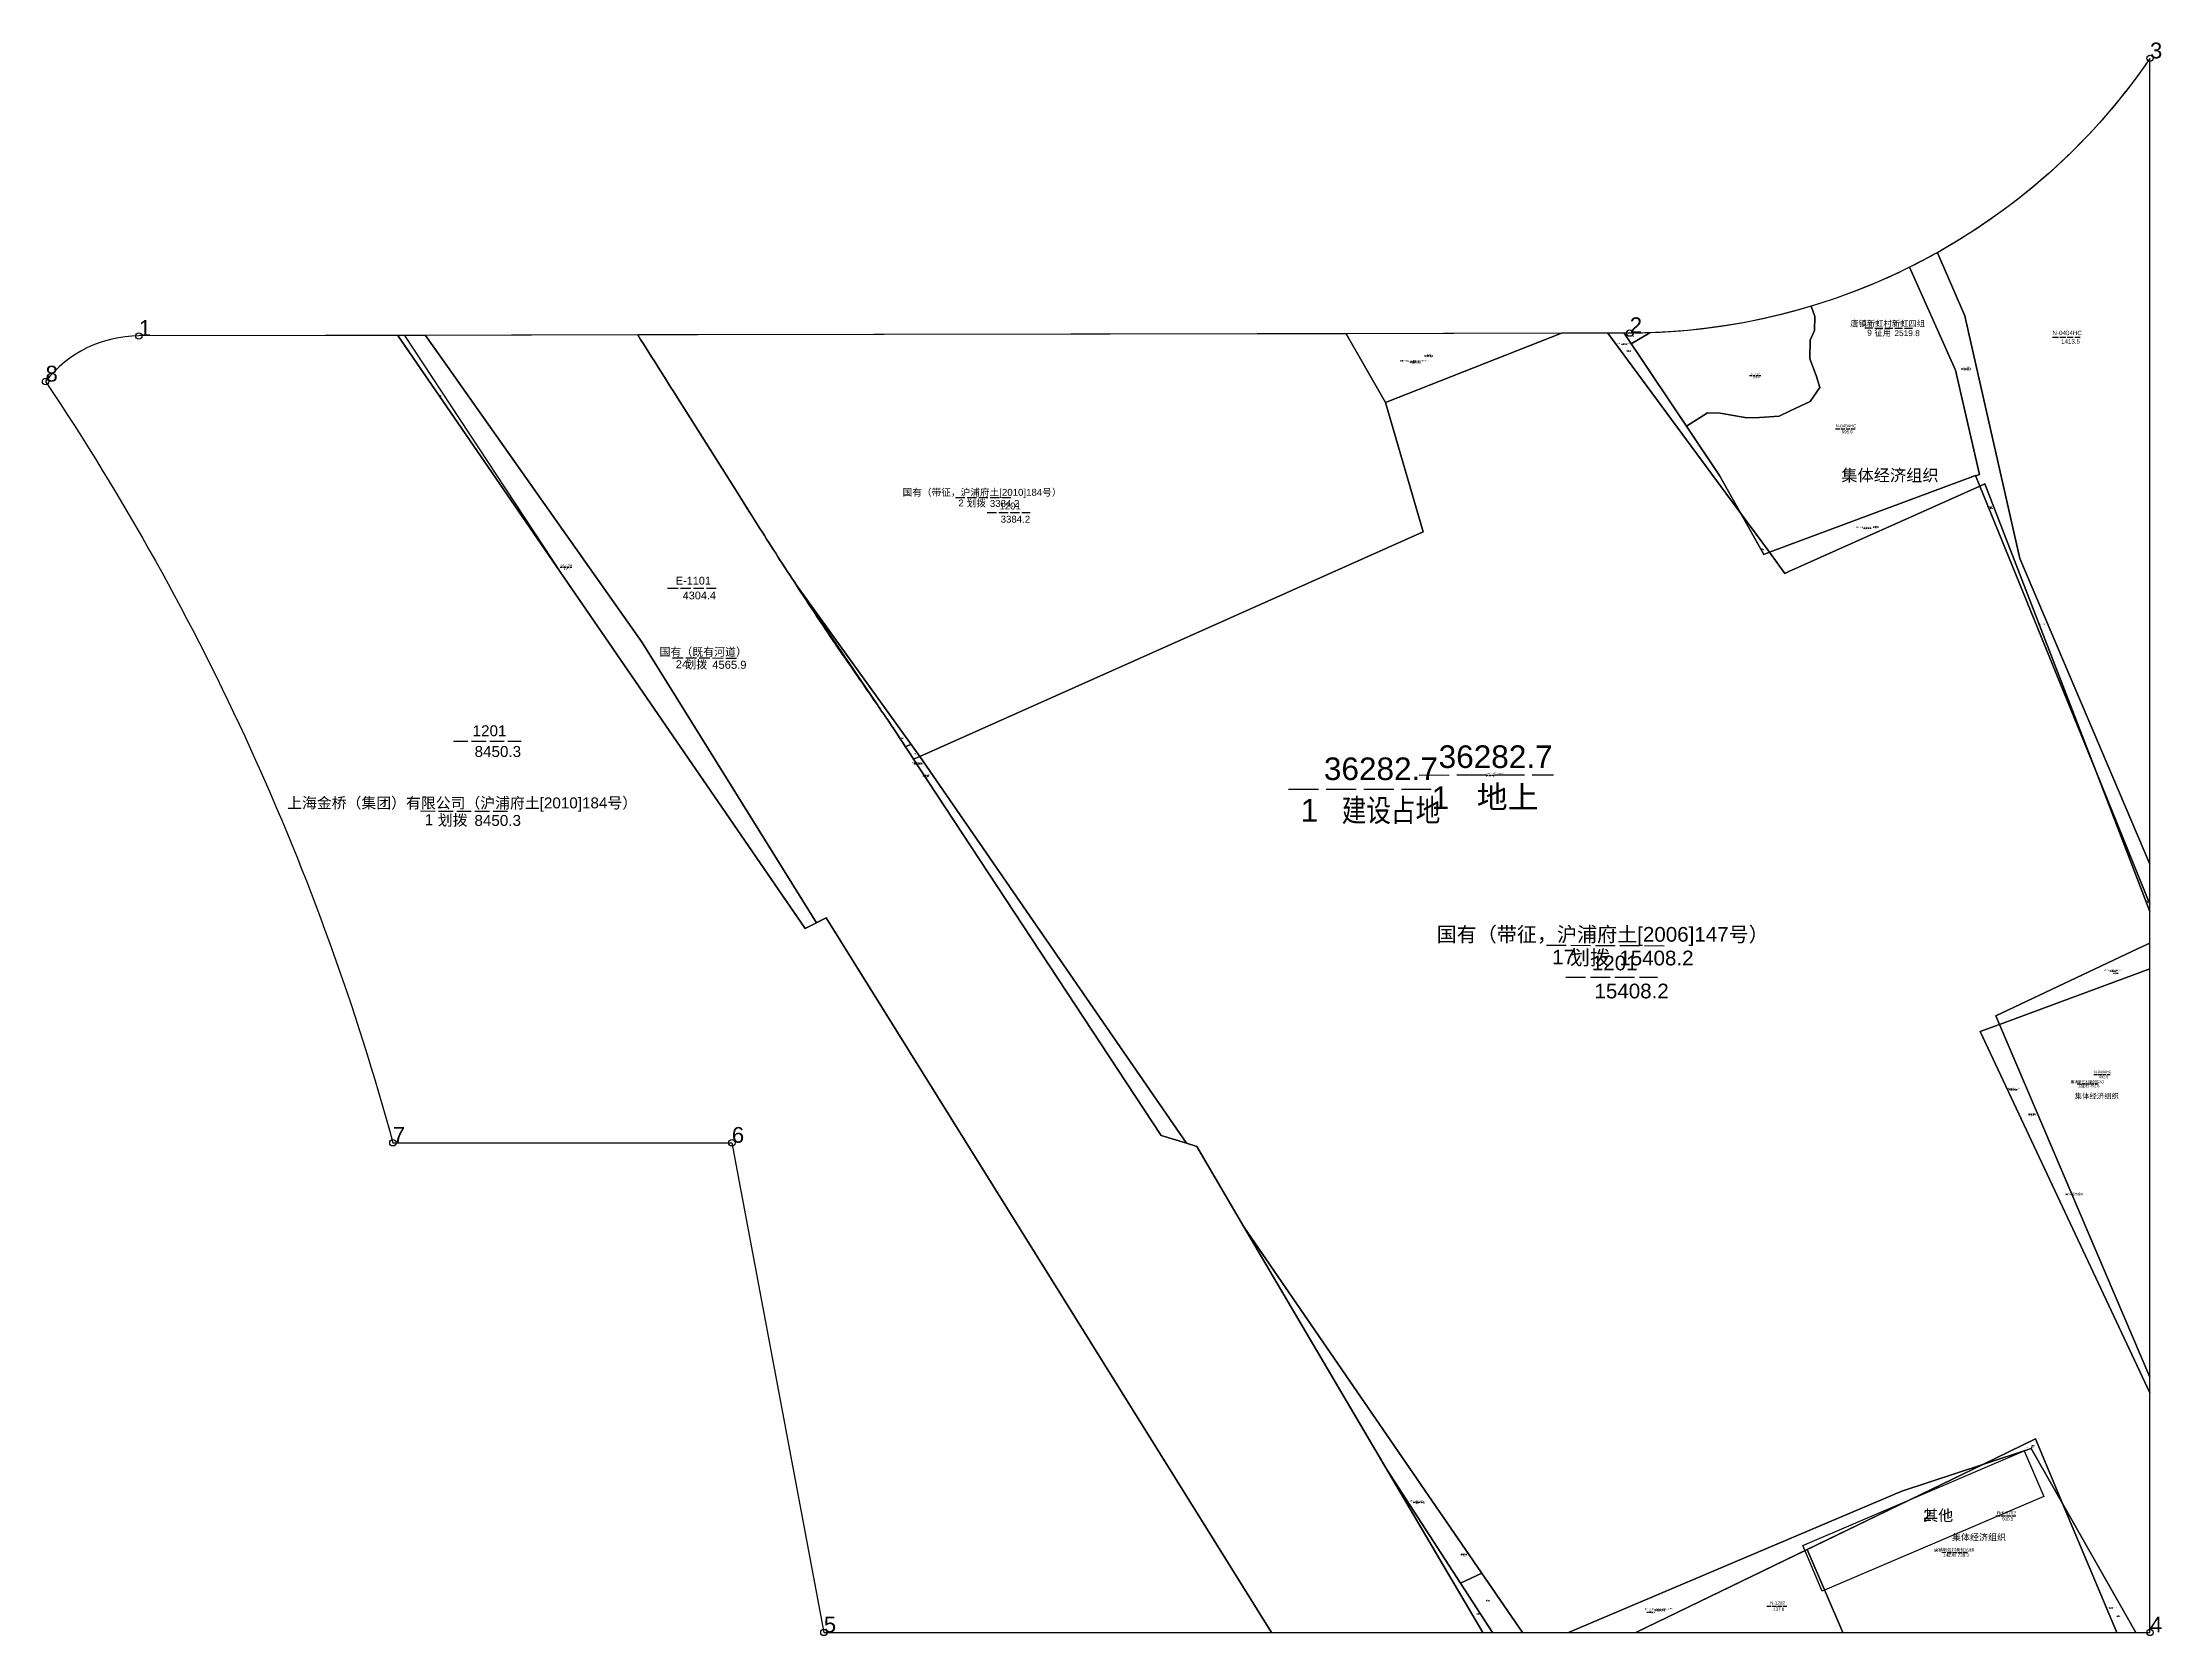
# Model space of a CAD drawing. Header units: metres. Extents: x 15788 to 16056, y 1027 to 1229.
import ezdxf
from ezdxf.enums import TextEntityAlignment as Align

# ---------------------------------------------------------------- set-up
doc = ezdxf.new("R2010")
doc.units = ezdxf.units.M
doc.linetypes.add('XX51', pattern=[3, 2.5, -0.5])
doc.linetypes.add('XX82', pattern=[5, 4, -1])
for name, color, linetype in [('js_close', 100, 'Continuous'), ('js_jzd', 7, 'Continuous'), ('kc_close', 5, 'Continuous'), ('kc_dw', 2, 'Continuous'), ('kc_gh', 4, 'Continuous'), ('kc_jt', 181, 'Continuous'), ('kc_swl_fw', 42, 'Continuous'), ('kc_swl_lc', 160, 'Continuous'), ('kc_swl_lx', 3, 'Continuous'), ('kc_swl_xz', 140, 'Continuous')]:
    doc.layers.add(name, color=color, linetype=linetype)
doc.styles.add('st_h', font='txt.shx', dxfattribs={"bigfont": 'hztxt.shx'})
doc.styles.get("Standard").update_dxf_attribs({"font": 'arial.ttf'})

# ---------------------------------------------------------------- blocks, each defined once
blk = doc.blocks.new('emap_kc')
at = {"linetype": 'XX82'}
blk.add_line((-10, 0), (7.86, 0.04), dxfattribs=at)
blk.add_attdef('勘测面积', text='', height=3).set_placement((0.16, 0.94), align=Align.CENTER)
for tag, p in [('勘测序号', (-8.34, -4.52)), ('勘测类型', (-2.34, -4.43))]:
    blk.add_attdef(tag, p, '', height=3)
blk = doc.blocks.new('emap_gh')
at = {"linetype": 'XX82'}
blk.add_line((-9.42, -0.04), (9.52, -0.04), dxfattribs=at)
at = {"flags": 1}
for tag, p in [('街道街坊', (11.81, 10.44)), ('新宗地号', (19.31, 4.97)), ('勘测序号', (19.43, -0.62))]:
    blk.add_attdef(tag, p, '', height=3, dxfattribs=at)
for tag, p in [('面积', (-4.72, 1.17)), ('规划序号', (-7.82, -4.36))]:
    blk.add_attdef(tag, p, '', height=3)
at = {"width": 0.8}
blk.add_attdef('规划用途', (-2.35, -4.36), '', height=3, dxfattribs=at)
blk = doc.blocks.new('emap_yt')
at = {"linetype": 'XX82'}
blk.add_line((-8.85, -2.29), (9.84, -2.29), dxfattribs=at)
at = {"style": 'st_h', "flags": 1}
for tag, p in [('用地类型', (10.38, 14.54)), ('单位序号', (10.38, 8.97)), ('规划序号', (11.72, 4.65)), ('勘测类型', (32.53, 3.82)), ('规划用途', (13.17, -0.63)), ('单位名', (33.37, -1.89)), ('原宗地号', (12.74, -5.65)), ('权属', (34.06, -8.15)), ('勘测序号', (12.47, -10.52)), ('新宗地号', (30.96, -14.82))]:
    blk.add_attdef(tag, p, '', height=4.38, dxfattribs=at)
blk.add_attdef('原来用途', text='', height=3).set_placement((1.09, -0.92), align=Align.CENTER)
blk.add_attdef('面积', (-3.03, -6.64), '', height=3)
at = {"linetype": 'XX82', "style": 'st_h', "flags": 1}
blk.add_attdef('街道号', (12.81, -14.59), '', height=4.38, dxfattribs=at)
at = {"linetype": 'XX82', "flags": 1}
for tag, p in [('所有权人', (14.13, -19.59)), ('地块名称', (14.61, -23.59)), ('所有权宗地号', (20.05, -28.7)), ('地块号', (20.37, -33.65))]:
    blk.add_attdef(tag, p, '', height=2.5, dxfattribs=at)
blk = doc.blocks.new('emap_dw')
at = {"linetype": 'XX82'}
blk.add_line((-18.54, -0.17), (6.21, -0.28), dxfattribs=at)
at = {"flags": 1}
for tag, p in [('街道号', (13.79, 22.59)), ('原宗地号', (16.86, 15.47)), ('勘测序号', (32.57, -2.5)), ('权属', (33.71, -10.75))]:
    blk.add_attdef(tag, p, '', height=3, dxfattribs=at)
at = {"linetype": 'XX82', "flags": 1}
for tag, p in [('所有权人', (20.82, 10.03)), ('地块名称', (24.88, 4.33)), ('所有权宗地号', (23.73, -14.03)), ('地块号', (24.5, -18.84))]:
    blk.add_attdef(tag, p, '', height=3, dxfattribs=at)
blk.add_attdef('单位名', text='', height=3).set_placement((-7.07, 0.54), align=Align.CENTER)
for tag, p in [('单位序号', (-17.37, -4.09)), ('用地类型', (-13.76, -4.19)), ('面积', (-3.68, -4.29))]:
    blk.add_attdef(tag, p, '', height=3)
blk = doc.blocks.new('bg1')
at = {"linetype": 'XX51'}
blk.add_line((-10.3, 0), (0.9, 0), dxfattribs=at)
for tag, p, height in [('土地使用人', (-10.6, 1.4), 1.25), ('老宗地号', (-11.4, -2), 1)]:
    blk.add_attdef(tag, p, '', height=height)
at = {"flags": 1}
for tag, p in [('代理人', (3.7, 1.7)), ('宅基地面积', (21.3, -0.1)), ('宅基地坐落', (22.1, 8)), ('图幅号', (22.1, 4.1)), ('用途代码2', (20.5, -7.7)), ('用途代码3', (20.8, -12.4)), ('用途代码1', (21.1, -3.8)), ('用途面积1', (40.5, -3.8)), ('用途面积2', (40.5, -7.7)), ('用途面积3', (40.7, -12.2))]:
    blk.add_attdef(tag, p, '', height=2.5, dxfattribs=at)
at = {"linetype": 'XX51', "flags": 1}
blk.add_attdef('新宗地号', (32, 4.4), '', height=2.5, dxfattribs=at)

msp = doc.modelspace()

# ---------------------------------------------------------------- linework, layer by layer
at = {"layer": 'js_close', "flags": 128}
msp.add_lwpolyline([(16054.5, 1226.81, -0.24693), (15988.65, 1192.02), (15799.9, 1191.67, 0.230628), (15788.09, 1185.89, -0.08141), (15832.06, 1089.5), (15874.98, 1089.5), (15886.62, 1027.5), (16054.5, 1027.5)], format="xyb", close=True, dxfattribs=at)
at = {"layer": 'js_jzd'}
for centre in [(16054.5, 1226.81), (15799.9, 1191.67), (15799.9, 1191.67), (15988.65, 1192.02), (15788.09, 1185.89), (15832.06, 1089.5), (15874.98, 1089.5), (15886.62, 1027.5), (16054.5, 1027.5)]:
    msp.add_circle(centre, 0.4, dxfattribs=at)
at = {"layer": 'kc_close', "color": 3, "flags": 128}
msp.add_lwpolyline([(15832.06, 1089.5), (15874.98, 1089.5), (15886.62, 1027.5), (16054.5, 1027.5), (16054.5, 1226.81, -0.24693), (15988.65, 1192.02), (15799.9, 1191.67, 0.230628), (15788.09, 1185.89, -0.08141)], format="xyb", close=True, dxfattribs=at)
at = {"layer": 'kc_dw', "flags": 128}
for points in [[(16054.5, 1226.81, -0.24693), (15988.65, 1192.02), (15987.93, 1192.02), (16000, 1174), (16002.7, 1169.17), (16006.32, 1164.27), (16032.4, 1174), (16032.95, 1172.66), (16033.6, 1172.95), (16047.64, 1136.58), (16054.5, 1119.72)], [(15832.69, 1191.73), (15799.9, 1191.67, 0.230628), (15788.09, 1185.89, -0.08141), (15832.06, 1089.5), (15874.98, 1089.5), (15886.62, 1027.5), (15943.27, 1027.5), (15886.92, 1117.98), (15884.24, 1116.63)], [(15863.07, 1191.79), (15832.69, 1191.73), (15884.24, 1116.63), (15886.92, 1117.98), (15943.27, 1027.5), (15970.04, 1027.5), (15939.8, 1078.87), (15933.82, 1089.03), (15932.52, 1089.44), (15929.33, 1090.44), (15898.7, 1136.99), (15897.99, 1138.07, 0.002094), (15895.15, 1142.39, 0.005018), (15893.94, 1144.17, 0.001011), (15888.96, 1151.38, -0.003965), (15887.73, 1153.17, -0.003732), (15883.14, 1160.11, -0.003573), (15878.52, 1167.3, -0.000267), (15875.77, 1171.67), (15868.67, 1182.92, 0.000225)], [(15957.71, 1183.24), (15952.76, 1191.95), (15863.07, 1191.79, -0.000225), (15868.67, 1182.92), (15875.77, 1171.67), (15878.52, 1167.3, 0.003573), (15883.14, 1160.11), (15898.79, 1138.43), (15962.48, 1166.86)], [(15883.14, 1160.11, 0.003732), (15887.73, 1153.17, 0.003965), (15888.96, 1151.38, -0.001011), (15893.94, 1144.17, -0.005018), (15895.15, 1142.39, -0.002094), (15897.99, 1138.07), (15898.79, 1138.43)]]:
    msp.add_lwpolyline(points, format="xyb", close=True, dxfattribs=at)
for points in [[(16032.95, 1172.66), (16008.79, 1161.82), (16008.29, 1161.59), (16006.32, 1164.27), (16005.6, 1164), (16002.7, 1169.17), (15985.87, 1192.01), (15980, 1192), (15957.71, 1183.24), (15962.48, 1166.86), (15898.79, 1138.43), (15932.52, 1089.44), (15933.82, 1089.03), (15939.8, 1078.87), (15975.05, 1027.5), (15980.9, 1027.5), (16023.09, 1045.38), (16033.32, 1048.77), (16040, 1052), (16043.42, 1043.85), (16052.72, 1027.5), (16054.5, 1027.5), (16054.5, 1057.85), (16033, 1103.6), (16035.43, 1104.5), (16034.97, 1105.58), (16053, 1114.12), (16054.5, 1114.8), (16054.5, 1118.79), (16047.64, 1136.58)], [(15980, 1192), (15952.76, 1191.95), (15957.71, 1183.24)], [(15987.93, 1192.02), (15985.87, 1192.01), (16002.7, 1169.17), (16000, 1174)], [(16032.95, 1172.66), (16032.4, 1174), (16006.32, 1164.27), (16008.29, 1161.59), (16008.79, 1161.82)], [(16033.6, 1172.95), (16032.95, 1172.66), (16047.64, 1136.58)], [(16002.7, 1169.17), (16005.6, 1164), (16006.32, 1164.27)], [(15898.79, 1138.43), (15897.99, 1138.07), (15898.7, 1136.99), (15929.33, 1090.44), (15932.52, 1089.44)], [(16054.5, 1119.72), (16047.64, 1136.58), (16054.5, 1118.79)], [(16054.5, 1111.53), (16054.5, 1114.8), (16053, 1114.12), (16034.97, 1105.58), (16035.43, 1104.5)], [(16054.5, 1111.53), (16035.43, 1104.5), (16054.5, 1059.84)], [(16035.43, 1104.5), (16033, 1103.6), (16054.5, 1057.85), (16054.5, 1059.84)], [(15939.8, 1078.87), (15970.04, 1027.5), (15975.05, 1027.5)], [(16040, 1052), (16033.32, 1048.77), (16039.47, 1050.8), (16043.42, 1043.85)], [(16043.42, 1043.85), (16039.47, 1050.8), (16033.32, 1048.77), (15989.42, 1027.5), (16050.29, 1027.5)], [(16033.32, 1048.77), (16023.09, 1045.38), (15980.9, 1027.5), (15989.42, 1027.5)], [(16043.42, 1043.85), (16050.29, 1027.5), (16052.72, 1027.5)]]:
    msp.add_lwpolyline(points, close=True, dxfattribs=at)
at = {"layer": 'kc_gh', "flags": 128}
msp.add_lwpolyline([(16054.5, 1226.81, -0.24693), (15988.65, 1192.02), (15799.9, 1191.67, 0.230628), (15788.09, 1185.89, -0.08141), (15832.06, 1089.5), (15874.98, 1089.5), (15886.62, 1027.5), (16054.5, 1027.5)], format="xyb", close=True, dxfattribs=at)
at = {"layer": 'kc_jt', "flags": 128}
for points in [[(16054.5, 1226.81, -0.115484), (16027.58, 1202.21), (16031.05, 1194.23), (16031.52, 1192.15), (16038.02, 1163.49), (16054.5, 1124.79)], [(16031.52, 1192.15), (16031.05, 1194.23), (16027.58, 1202.21, -0.012389), (16024.07, 1200.36), (16029.87, 1187.33), (16032.93, 1174.13), (16032.41, 1173.97), (16032.95, 1172.66), (16033.6, 1172.95), (16047.64, 1136.58), (16054.5, 1119.72), (16054.5, 1124.79), (16038.02, 1163.49)], [(16029.87, 1187.33), (16024.07, 1200.36, -0.041997), (16011.6, 1195.43), (16012.09, 1194.12), (16012.01, 1192.37), (16011.49, 1191.15), (16011.42, 1188.77), (16012.24, 1186.66), (16012.69, 1185.13), (16011.5, 1183.37), (16008.97, 1182.17), (16007.55, 1181.52), (16005.07, 1181.32), (16003.48, 1181.3), (16000.09, 1181.89), (15998.5, 1181.92), (15995.81, 1180.25), (16000, 1174), (16002.7, 1169.17), (16006.32, 1164.27), (16032.4, 1174), (16032.41, 1173.97), (16032.93, 1174.13)], [(16011.49, 1191.15), (16012.01, 1192.37), (16012.09, 1194.12), (16011.6, 1195.43, -0.06486), (15991.2, 1192.06), (15988.84, 1190.66), (15995.81, 1180.25), (15998.5, 1181.92), (16000.09, 1181.89), (16003.48, 1181.3), (16005.07, 1181.32), (16007.55, 1181.52), (16008.97, 1182.17), (16011.5, 1183.37), (16012.69, 1185.13), (16012.24, 1186.66), (16011.42, 1188.77)], [(15832.69, 1191.73), (15799.9, 1191.67, 0.230628), (15788.09, 1185.89, -0.08141), (15832.06, 1089.5), (15874.98, 1089.5), (15886.62, 1027.5), (15943.27, 1027.5), (15886.92, 1117.98), (15884.24, 1116.63)], [(15863.07, 1191.79), (15836.19, 1191.74), (15838.97, 1187.81), (15863.63, 1152.86), (15885.68, 1117.35), (15886.92, 1117.98), (15943.27, 1027.5), (15970.04, 1027.5), (15957.89, 1048.13), (15939.8, 1078.87), (15933.82, 1089.03), (15932.52, 1089.44), (15929.33, 1090.44), (15898.7, 1136.99), (15897.99, 1138.07, 0.002094), (15895.15, 1142.39, 0.005018), (15893.94, 1144.17, 0.001011), (15888.96, 1151.38, -0.003965), (15887.73, 1153.17, -0.003732), (15883.14, 1160.11, -0.003573), (15878.52, 1167.3, -0.000267), (15875.77, 1171.67), (15868.67, 1182.92, 0.000225)], [(15957.71, 1183.24), (15952.76, 1191.95), (15863.07, 1191.79, -0.000225), (15868.67, 1182.92), (15875.77, 1171.67), (15878.52, 1167.3, 0.003573), (15883.14, 1160.11), (15898.79, 1138.43), (15962.48, 1166.86)], [(15991.2, 1192.06, -0.007983), (15988.65, 1192.02), (15987.93, 1192.02), (15988.84, 1190.66)], [(15883.14, 1160.11, 0.000195), (15883.38, 1159.75), (15893.31, 1145.08, -0.000128), (15893.94, 1144.17, -0.005018), (15895.15, 1142.39, -0.001339), (15896.97, 1139.63), (15897.67, 1139.97)], [(15883.38, 1159.75, 0.003537), (15887.73, 1153.17, 0.003965), (15888.96, 1151.38, -0.000883), (15893.31, 1145.08)], [(15897.67, 1139.97), (15896.97, 1139.63, -0.000754), (15897.99, 1138.07), (15898.79, 1138.43)]]:
    msp.add_lwpolyline(points, format="xyb", close=True, dxfattribs=at)
for points in [[(15838.97, 1187.81), (15836.19, 1191.74), (15832.69, 1191.73), (15884.24, 1116.63), (15885.68, 1117.35), (15863.63, 1152.86)], [(15833.57, 1191.73), (15832.69, 1191.73), (15854.59, 1159.82)], [(16053, 1114.12), (16054.5, 1114.8), (16054.5, 1118.79), (16047.64, 1136.58), (16032.95, 1172.66), (16008.79, 1161.82), (16008.29, 1161.59), (16006.32, 1164.27), (16005.6, 1164), (16002.7, 1169.17), (15985.87, 1192.01), (15980, 1192), (15957.71, 1183.24), (15962.48, 1166.86), (15898.79, 1138.43), (15932.52, 1089.44), (15933.82, 1089.03), (15939.8, 1078.87), (15975.05, 1027.5), (15980.9, 1027.5), (16023.09, 1045.38), (16033.32, 1048.77), (16040, 1052), (16043.42, 1043.85), (16052.72, 1027.5), (16054.5, 1027.5), (16054.5, 1057.85), (16033, 1103.6), (16035.43, 1104.5), (16034.97, 1105.58)], [(15980, 1192), (15952.76, 1191.95), (15957.71, 1183.24)], [(15987.93, 1192.02), (15985.87, 1192.01), (16002.7, 1169.17), (16000, 1174)], [(16032.95, 1172.66), (16032.4, 1174), (16006.32, 1164.27), (16008.29, 1161.59), (16008.79, 1161.82)], [(16033.6, 1172.95), (16032.95, 1172.66), (16047.64, 1136.58)], [(16002.7, 1169.17), (16005.6, 1164), (16006.32, 1164.27)], [(15898.79, 1138.43), (15897.99, 1138.07), (15898.7, 1136.99), (15929.33, 1090.44), (15932.52, 1089.44)], [(16054.5, 1119.72), (16047.64, 1136.58), (16054.5, 1118.79)], [(16054.5, 1111.53), (16054.5, 1114.8), (16053, 1114.12), (16034.97, 1105.58), (16035.43, 1104.5)], [(16054.5, 1111.53), (16035.43, 1104.5), (16054.5, 1059.84)], [(16035.43, 1104.5), (16033, 1103.6), (16054.5, 1057.85), (16054.5, 1059.84)], [(15939.8, 1078.87), (15957.89, 1048.13), (15967.22, 1033.73), (15969.9, 1035.02)], [(16040, 1052), (16033.32, 1048.77), (16039.47, 1050.8), (16043.42, 1043.85)], [(16043.42, 1043.85), (16039.47, 1050.8), (16033.32, 1048.77), (16011.12, 1038.01), (16015.63, 1027.5), (16050.29, 1027.5)], [(15967.22, 1033.73), (15957.89, 1048.13), (15970.04, 1027.5), (15971.25, 1027.5)], [(16033.32, 1048.77), (16023.09, 1045.38), (15980.9, 1027.5), (15989.42, 1027.5)], [(16043.42, 1043.85), (16050.29, 1027.5), (16052.72, 1027.5)], [(16011.12, 1038.01), (15989.42, 1027.5), (16015.63, 1027.5)], [(15969.9, 1035.02), (15967.22, 1033.73), (15971.25, 1027.5), (15975.05, 1027.5)]]:
    msp.add_lwpolyline(points, close=True, dxfattribs=at)
at = {"layer": 'kc_swl_fw'}
msp.add_lwpolyline([(16041.06, 1044.72), (16013.02, 1032.74), (16010.55, 1038.53), (16038.58, 1050.51)], close=True, dxfattribs=at)
at = {"layer": 'kc_swl_xz', "color": 3, "flags": 128}
msp.add_lwpolyline([(16054.5, 1226.81, -0.24693), (15988.65, 1192.02), (15987.93, 1192.02), (16000, 1174), (16002.7, 1169.17), (16006.32, 1164.27), (16032.4, 1174), (16032.95, 1172.66), (16033.6, 1172.95), (16047.64, 1136.58), (16054.5, 1119.72)], format="xyb", close=True, dxfattribs=at)
at = {"layer": 'kc_swl_xz', "flags": 128}
for points in [[(16033.6, 1172.95), (16032.95, 1172.66), (16047.64, 1136.58)], [(16002.7, 1169.17), (16005.6, 1164), (16006.32, 1164.27)], [(16054.5, 1111.53), (16035.43, 1104.5), (16054.5, 1059.84)], [(16035.43, 1104.5), (16033, 1103.6), (16054.5, 1057.85), (16054.5, 1059.84)], [(16040, 1052), (16033.32, 1048.77), (16039.47, 1050.8), (16043.42, 1043.85)], [(16043.42, 1043.85), (16039.47, 1050.8), (16033.32, 1048.77), (15989.42, 1027.5), (16050.29, 1027.5)]]:
    msp.add_lwpolyline(points, close=True, dxfattribs=at)

# ---------------------------------------------------------------- block references
at = {"layer": 'kc_close'}
for name, xscale, yscale, zscale, values in [('emap_kc', 0.95240039762006, 0.95240039762006, 0.95240039762006, {'勘测面积': '36282.7', '勘测类型': '地上', '勘测序号': '1'}), ('bg1', 0.1, 0.1, 0.1, {'土地使用人': '上海市浦东新区土地储备中心', '老宗地号': '1482892249224014'})]:
    msp.add_blockref(name, (15971.51, 1136.07), dxfattribs=dict(at, xscale=xscale, yscale=yscale, zscale=zscale)).add_auto_attribs(values)
at = {"layer": 'kc_dw'}
for p, xscale, yscale, zscale, values in [((16023.07, 1192.72), 0.25098869745396, 0.25098869745396, 0.25098869745396, {'单位名': '唐镇新虹村新虹四组', '单位序号': '9', '用地类型': '征用', '面积': '2519.8'}), ((15961.81, 1188.41), 0.05449732490697, 0.05449732490697, 0.05449732490697, {'单位名': '国有（带征，沪浦府土[2006]147号）', '单位序号': '16', '用地类型': '划拨', '面积': '118.8'}), ((15988.09, 1190.62), 0.02659576665302, 0.02659576665302, 0.02659576665302, {'单位名': '国有（带征，沪浦府土[2006]147号）', '单位序号': '18', '用地类型': '划拨', '面积': '28.3'}), ((15908.71, 1171.27), 0.2913696077428301, 0.2913696077428301, 0.2913696077428301, {'单位名': '国有（带征，沪浦府土[2010]184号）', '单位序号': '2', '用地类型': '划拨', '面积': '3384.2'}), ((16034.31, 1170.02), 0.01866367788242, 0.01866367788242, 0.01866367788242, {'单位名': '唐镇新虹村新虹四组', '单位序号': '11', '用地类型': '征用', '面积': '13.9'}), ((16018.99, 1167.35), 0.04001074560483001, 0.04001074560483001, 0.04001074560483001, {'单位名': '国有（带征，沪浦府土[2006]147号）', '单位序号': '19', '用地类型': '划拨', '面积': '64'}), ((16005.48, 1164.73), 0.007485282311739999, 0.007485282311739999, 0.007485282311739999, {'单位名': '唐镇新虹村新虹四组', '单位序号': '10', '用地类型': '征用', '面积': '2.2'}), ((15873.74, 1150.97), 0.3378559903617601, 0.3378559903617601, 0.3378559903617601, {'单位名': '国有（既有河道）', '单位序号': '24', '用地类型': '划拨', '面积': '4565.9'}), ((15896.55, 1140.73), 0.0169818277792, 0.0169818277792, 0.0169818277792, {'单位名': '国有（既有河道）', '单位序号': '25', '用地类型': '划拨', '面积': '11.6'}), ((15898.88, 1137.53), 0.0463267152937, 0.0463267152937, 0.0463267152937, {'单位名': '国有（既有河道）', '单位序号': '26', '用地类型': '划拨', '面积': '85.8'}), ((15844.08, 1131.6), 0.4596283900267999, 0.4596283900267999, 0.4596283900267999, {'单位名': '上海金桥（集团）有限公司（沪浦府土[2010]184号）', '单位序号': '1', '用地类型': '划拨', '面积': '8450.3'}), ((16054.14, 1120.16), 0.008923477637110001, 0.008923477637110001, 0.008923477637110001, {'单位名': '国有（带征，沪浦府土[2006]147号）', '单位序号': '20', '用地类型': '划拨', '面积': '3.2'}), ((15989.6, 1114.63), 0.62064813825124, 0.62064813825124, 0.62064813825124, {'单位名': '国有（带征，沪浦府土[2006]147号）', '单位序号': '17', '用地类型': '划拨', '面积': '15408.2'}), ((16050.04, 1111.29), 0.03322455558656, 0.03322455558656, 0.03322455558656, {'单位名': '国有（带征，沪浦府土[2006]147号）', '单位序号': '21', '用地类型': '划拨', '面积': '44.2'}), ((16047.34, 1096.99), 0.11099921200794, 0.11099921200794, 0.11099921200794, {'单位名': '唐镇新虹村新虹四组', '单位序号': '12', '用地类型': '征用', '面积': '492.8'}), ((16037.49, 1096.28), 0.04589399704319, 0.04589399704319, 0.04589399704319, {'单位名': '唐镇新虹村新虹四组', '单位序号': '13', '用地类型': '征用', '面积': '84.3'}), ((16039.8, 1051.18), 0.01356578096616, 0.01356578096616, 0.01356578096616, {'单位名': '唐镇新虹村新虹四组', '单位序号': '15', '用地类型': '征用', '面积': '7.4'}), ((15962.26, 1044), 0.05677116124437, 0.05677116124437, 0.05677116124437, {'单位名': '国有（既有河道）', '单位序号': '27', '用地类型': '划拨', '面积': '128.9'}), ((16030.65, 1037.67), 0.13585626889093, 0.13585626889093, 0.13585626889093, {'单位名': '唐镇新虹村新虹四组', '单位序号': '14', '用地类型': '征用', '面积': '738.3'}), ((15992.74, 1030.38), 0.05258456289423, 0.05258456289423, 0.05258456289423, {'单位名': '国有（带征，沪浦府土[2006]147号）', '单位序号': '23', '用地类型': '划拨', '面积': '110.6'}), ((16049.73, 1030.62), 0.02230473825204, 0.02230473825204, 0.02230473825204, {'单位名': '国有（带征，沪浦府土[2006]147号）', '单位序号': '22', '用地类型': '划拨', '面积': '19.9'})]:
    msp.add_blockref('emap_dw', p, dxfattribs=dict(at, xscale=xscale, yscale=yscale, zscale=zscale)).add_auto_attribs(values)
at = {"layer": 'kc_gh', "xscale": 0.95240039762006, "yscale": 0.95240039762006, "zscale": 0.95240039762006}
msp.add_blockref('emap_gh', (15954.42, 1134.32), dxfattribs=at).add_auto_attribs({'面积': '36282.7', '规划用途': '建设占地', '规划序号': '1'})
at = {"layer": 'kc_jt'}
for p, xscale, yscale, zscale, values in [((15989.09, 1191.66), 0.00743003698131, 0.00743003698131, 0.00743003698131, {'面积': '2.2', '原来用途': 'N-0404HC'}), ((16043.81, 1191.94), 0.1879825463823, 0.1879825463823, 0.1879825463823, {'面积': '1413.5', '原来用途': 'N-0404HC'}), ((15963.16, 1189.27), 0.05449732490697, 0.05449732490697, 0.05449732490697, {'面积': '118.8', '原来用途': '1201'}), ((15988.51, 1189.83), 0.02659576665302, 0.02659576665302, 0.02659576665302, {'面积': '28.3', '原来用途': '1201'}), ((16004.49, 1186.83), 0.07691521993852, 0.07691521993852, 0.07691521993852, {'面积': '236.6', '原来用途': 'N-0102'}), ((16031.17, 1187.66), 0.06550253033875, 0.06550253033875, 0.06550253033875, {'面积': '171.6', '原来用途': 'N-1006'}), ((15838.15, 1184.11), 0.00944295029829, 0.00944295029829, 0.00944295029829, {'面积': '14.1', '原来用途': 'N-0101'}), ((16015.87, 1180.2), 0.13189446734699, 0.13189446734699, 0.13189446734699, {'面积': '695.9', '原来用途': 'N-0404HC'}), ((15909.89, 1169.96), 0.29087033945344, 0.29087033945344, 0.29087033945344, {'面积': '3384.2', '原来用途': '1201'}), ((16034.44, 1169.9), 0.0186636778824, 0.0186636778824, 0.0186636778824, {'面积': '13.9', '原来用途': 'N-1006'}), ((16019.8, 1167.58), 0.04001074560483001, 0.04001074560483001, 0.04001074560483001, {'面积': '64', '原来用途': '1201'}), ((16005.56, 1164.63), 0.007485282311749999, 0.007485282311749999, 0.007485282311749999, {'面积': '2.2', '原来用途': 'N-0404HC'}), ((15853.94, 1162.58), 0.08084921142569, 0.08084921142569, 0.08084921142569, {'面积': '247.4', '原来用途': 'S31-1005'}), ((15869.75, 1160.49), 0.3280397464259, 0.3280397464259, 0.3280397464259, {'面积': '4304.4', '原来用途': 'E-1101'}), ((15887.91, 1152.96), 0.00457205808428, 0.00457205808428, 0.00457205808428, {'面积': '0.8', '原来用途': 'E-1101'}), ((15888.14, 1152.95), 0.01521443461076, 0.01521443461076, 0.01521443461076, {'面积': '9.3', '原来用途': 'N-0404HC'}), ((15843.8, 1141.41), 0.4596283900267999, 0.4596283900267999, 0.4596283900267999, {'面积': '8450.3', '原来用途': '1201'}), ((15898.19, 1138.82), 0.00618944212091, 0.00618944212091, 0.00618944212091, {'面积': '1.5', '原来用途': 'N-0404HC'}), ((15899.56, 1136.06), 0.0463267152937, 0.0463267152937, 0.0463267152937, {'面积': '85.9', '原来用途': 'N-0404HC'}), ((16054.22, 1120.05), 0.008923477637110001, 0.008923477637110001, 0.008923477637110001, {'面积': '3.2', '原来用途': '1201'}), ((15986.06, 1111.91), 0.62064813825124, 0.62064813825124, 0.62064813825124, {'面积': '15408.2', '原来用途': '1201'}), ((16050.18, 1111.06), 0.03322455558656, 0.03322455558656, 0.03322455558656, {'面积': '44.2', '原来用途': '1201'}), ((16048.38, 1098.42), 0.11099921200794, 0.11099921200794, 0.11099921200794, {'面积': '492.8', '原来用途': 'N-0404HC'}), ((16039.54, 1093.18), 0.04589399704319, 0.04589399704319, 0.04589399704319, {'面积': '84.3', '原来用途': 'N-0404HC'}), ((16039.57, 1051.01), 0.01347255608099, 0.01347255608099, 0.01347255608099, {'面积': '7.4', '原来用途': 'Rr6-0702'}), ((16036.18, 1042.57), 0.13582216754039, 0.13582216754039, 0.13582216754039, {'面积': '600.5', '原来用途': 'Rr6-0702'}), ((15967.68, 1037.47), 0.04773691854021, 0.04773691854021, 0.04773691854021, {'面积': '91.2', '原来用途': 'Rr6-0702'}), ((15970.69, 1031.59), 0.02511551562241, 0.02511551562241, 0.02511551562241, {'面积': '25.2', '原来用途': 'N-0404HC'}), ((15991.26, 1030.18), 0.05258456289423, 0.05258456289423, 0.05258456289423, {'面积': '110.6', '原来用途': '1201'}), ((16007.2, 1031.15), 0.13582216754039, 0.13582216754039, 0.13582216754039, {'面积': '137.8', '原来用途': 'N-1202'}), ((15969.42, 1029.9), 0.01770204034396, 0.01770204034396, 0.01770204034396, {'面积': '12.5', '原来用途': 'E-1101'}), ((16050.52, 1029.61), 0.02230473825204, 0.02230473825204, 0.02230473825204, {'面积': '19.9', '原来用途': '1201'})]:
    msp.add_blockref('emap_yt', p, dxfattribs=dict(at, xscale=xscale, yscale=yscale, zscale=zscale)).add_auto_attribs(values)

# ---------------------------------------------------------------- texts
at = {"layer": 'js_jzd'}
for s, p in [('3', (16054.5, 1226.81)), ('2', (15988.65, 1192.02)), ('1', (15799.9, 1191.67)), ('1', (15799.9, 1191.67)), ('8', (15788.09, 1185.89)), ('7', (15832.06, 1089.5)), ('6', (15874.98, 1089.5)), ('5', (15886.62, 1027.5)), ('4', (16054.5, 1027.5))]:
    msp.add_text(s, height=2, dxfattribs=at).set_placement(p)
at = {"layer": 'kc_swl_lc'}
msp.add_text('2', height=1.39, dxfattribs=at).set_placement((16025.8, 1041.63))
at = {"layer": 'kc_swl_lx'}
msp.add_text('其他', height=1.386, dxfattribs=at).set_placement((16025.8, 1041.63))
at = {"layer": 'kc_swl_xz'}
for height, p in [(1.506, (16015.42, 1173.27)), (0.0449, (16004.51, 1166.33)), (0.112, (16040.29, 1155.12)), (0.666, (16044.97, 1095.09)), (0.275, (16043.75, 1082.87)), (0.0814, (16038.37, 1050.82)), (0.815, (16029.43, 1039.15))]:
    msp.add_text('集体经济组织', height=height, dxfattribs=at).set_placement(p)

doc.saveas('drawing.dxf')
